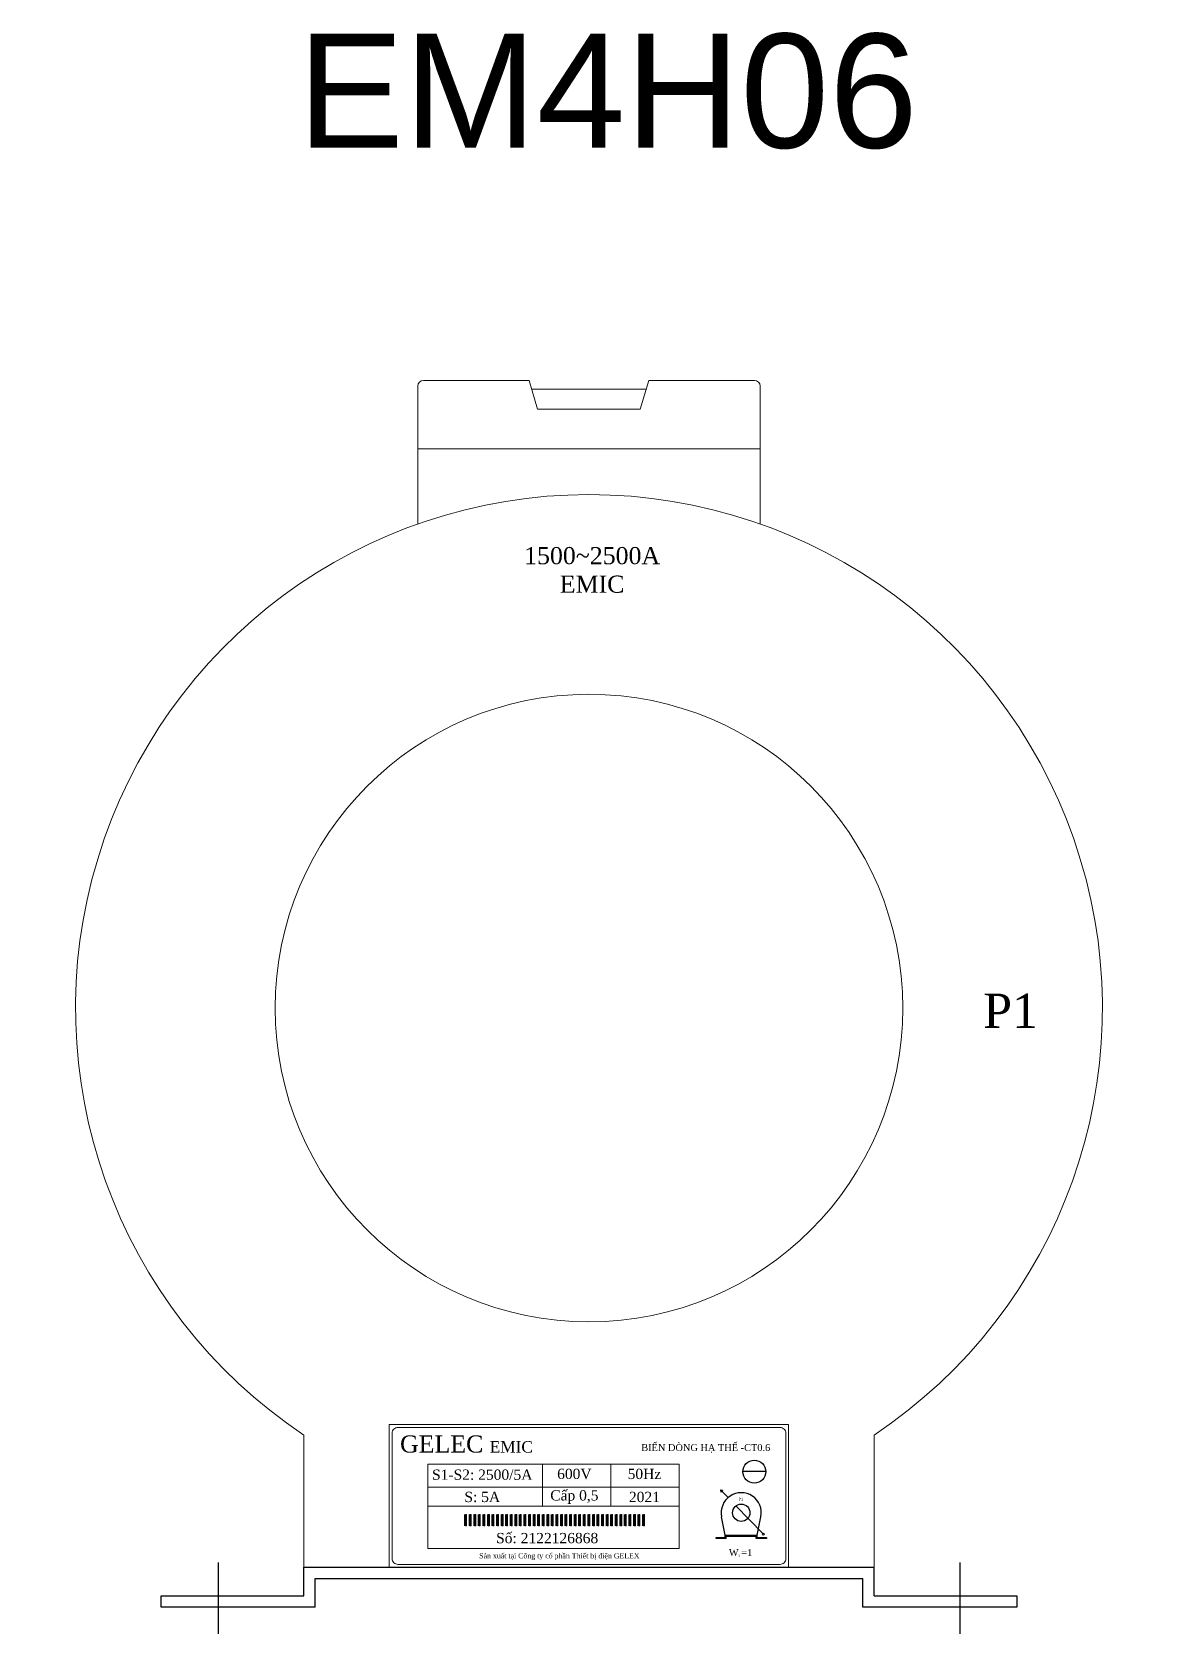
# Model space of a CAD drawing. Header units: millimetres. Extents: x 132 to 1466, y 138 to 426.
# Drawn here: x 926.3 to 1121.5, y 138.4 to 419.2 of the extents above; entities that cross this region are included whole.
import ezdxf

# ---------------------------------------------------------------- set-up
doc = ezdxf.new("R2010")
doc.units = ezdxf.units.MM
doc.styles.add('THIÊN1', font='times.ttf')

msp = doc.modelspace()

# ---------------------------------------------------------------- texts
at = {"color": 7, "insert": (1027.19, 408.78), "char_height": 20, "attachment_point": 5}
msp.add_mtext('{\\fArial|b0|i0|c0|p34;EM4H06}', dxfattribs=at)

# ---------------------------------------------------------------- blocks, each defined once
blk = doc.blocks.new('*U410')
at = {"lineweight": 9}
for p, q in [((-29, 20), (-10.5, 20)), ((-9, 15), (-10.5, 20)), ((9, 15), (10.5, 20)), ((10.5, 20), (29, 20)), ((-30, 19), (-30, 8)), ((-10.05, 18.5), (10.05, 18.5)), ((30, 19), (30, 8)), ((-9, 15), (9, 15)), ((-30, 8), (30, 8)), ((-21.81, -178.77), (-21.81, -180.77)), ((-21.81, -178.77), (-21.81, -180.77)), ((-21.64, -178.77), (-21.64, -180.77)), ((-21.62, -178.77), (-21.62, -180.77)), ((-21.59, -178.77), (-21.59, -180.77)), ((-21.56, -178.77), (-21.56, -180.77)), ((-21.53, -178.77), (-21.53, -180.77)), ((-21.5, -178.77), (-21.5, -180.77)), ((-21.48, -180.77), (-21.48, -178.77)), ((-21.01, -178.77), (-21.01, -180.77)), ((-21.01, -178.77), (-21.01, -180.77)), ((-20.84, -178.77), (-20.84, -180.77)), ((-20.82, -178.77), (-20.82, -180.77)), ((-20.79, -178.77), (-20.79, -180.77)), ((-20.76, -178.77), (-20.76, -180.77)), ((-20.73, -178.77), (-20.73, -180.77)), ((-20.7, -178.77), (-20.7, -180.77)), ((-20.68, -180.77), (-20.68, -178.77)), ((-20.21, -178.77), (-20.21, -180.77)), ((-20.21, -178.77), (-20.21, -180.77)), ((-20.04, -178.77), (-20.04, -180.77)), ((-20.02, -178.77), (-20.02, -180.77)), ((-19.99, -178.77), (-19.99, -180.77)), ((-19.96, -178.77), (-19.96, -180.77)), ((-19.93, -178.77), (-19.93, -180.77)), ((-19.9, -178.77), (-19.9, -180.77)), ((-19.88, -180.77), (-19.88, -178.77)), ((-19.41, -178.77), (-19.41, -180.77)), ((-19.41, -178.77), (-19.41, -180.77)), ((-19.24, -178.77), (-19.24, -180.77)), ((-19.22, -178.77), (-19.22, -180.77)), ((-19.19, -178.77), (-19.19, -180.77)), ((-19.16, -178.77), (-19.16, -180.77)), ((-19.13, -178.77), (-19.13, -180.77)), ((-19.1, -178.77), (-19.1, -180.77)), ((-19.08, -180.77), (-19.08, -178.77)), ((-18.61, -178.77), (-18.61, -180.77)), ((-18.61, -178.77), (-18.61, -180.77)), ((-18.44, -178.77), (-18.44, -180.77)), ((-18.42, -178.77), (-18.42, -180.77)), ((-18.39, -178.77), (-18.39, -180.77)), ((-18.36, -178.77), (-18.36, -180.77)), ((-18.33, -178.77), (-18.33, -180.77)), ((-18.3, -178.77), (-18.3, -180.77)), ((-18.28, -180.77), (-18.28, -178.77)), ((-17.81, -178.77), (-17.81, -180.77)), ((-17.81, -178.77), (-17.81, -180.77)), ((-17.64, -178.77), (-17.64, -180.77)), ((-17.62, -178.77), (-17.62, -180.77)), ((-17.59, -178.77), (-17.59, -180.77)), ((-17.56, -178.77), (-17.56, -180.77)), ((-17.53, -178.77), (-17.53, -180.77)), ((-17.5, -178.77), (-17.5, -180.77)), ((-17.48, -180.77), (-17.48, -178.77)), ((-17.01, -178.77), (-17.01, -180.77)), ((-17.01, -178.77), (-17.01, -180.77)), ((-16.84, -178.77), (-16.84, -180.77)), ((-16.82, -178.77), (-16.82, -180.77)), ((-16.79, -178.77), (-16.79, -180.77)), ((-16.76, -178.77), (-16.76, -180.77)), ((-16.73, -178.77), (-16.73, -180.77)), ((-16.7, -178.77), (-16.7, -180.77)), ((-16.68, -180.77), (-16.68, -178.77)), ((-16.21, -178.77), (-16.21, -180.77)), ((-16.21, -178.77), (-16.21, -180.77)), ((-16.04, -178.77), (-16.04, -180.77)), ((-16.02, -178.77), (-16.02, -180.77)), ((-15.99, -178.77), (-15.99, -180.77)), ((-15.96, -178.77), (-15.96, -180.77)), ((-15.93, -178.77), (-15.93, -180.77)), ((-15.9, -178.77), (-15.9, -180.77)), ((-15.88, -180.77), (-15.88, -178.77)), ((-15.41, -178.77), (-15.41, -180.77)), ((-15.41, -178.77), (-15.41, -180.77)), ((-15.24, -178.77), (-15.24, -180.77)), ((-15.22, -178.77), (-15.22, -180.77)), ((-15.19, -178.77), (-15.19, -180.77)), ((-15.16, -178.77), (-15.16, -180.77)), ((-15.13, -178.77), (-15.13, -180.77)), ((-15.1, -178.77), (-15.1, -180.77)), ((-15.08, -180.77), (-15.08, -178.77)), ((-14.61, -178.77), (-14.61, -180.77)), ((-14.61, -178.77), (-14.61, -180.77)), ((-14.44, -178.77), (-14.44, -180.77)), ((-14.42, -178.77), (-14.42, -180.77)), ((-14.39, -178.77), (-14.39, -180.77)), ((-14.36, -178.77), (-14.36, -180.77)), ((-14.33, -178.77), (-14.33, -180.77)), ((-14.3, -178.77), (-14.3, -180.77)), ((-14.28, -180.77), (-14.28, -178.77)), ((-13.81, -178.77), (-13.81, -180.77)), ((-13.81, -178.77), (-13.81, -180.77)), ((-13.64, -178.77), (-13.64, -180.77)), ((-13.62, -178.77), (-13.62, -180.77)), ((-13.59, -178.77), (-13.59, -180.77)), ((-13.56, -178.77), (-13.56, -180.77)), ((-13.53, -178.77), (-13.53, -180.77)), ((-13.5, -178.77), (-13.5, -180.77)), ((-13.48, -180.77), (-13.48, -178.77)), ((-13.01, -178.77), (-13.01, -180.77)), ((-13.01, -178.77), (-13.01, -180.77)), ((-12.84, -178.77), (-12.84, -180.77)), ((-12.82, -178.77), (-12.82, -180.77)), ((-12.79, -178.77), (-12.79, -180.77)), ((-12.76, -178.77), (-12.76, -180.77)), ((-12.73, -178.77), (-12.73, -180.77)), ((-12.7, -178.77), (-12.7, -180.77)), ((-12.68, -180.77), (-12.68, -178.77)), ((-12.21, -178.77), (-12.21, -180.77)), ((-12.21, -178.77), (-12.21, -180.77)), ((-12.04, -178.77), (-12.04, -180.77)), ((-12.02, -178.77), (-12.02, -180.77)), ((-11.99, -178.77), (-11.99, -180.77)), ((-11.96, -178.77), (-11.96, -180.77)), ((-11.93, -178.77), (-11.93, -180.77)), ((-11.9, -178.77), (-11.9, -180.77)), ((-11.88, -180.77), (-11.88, -178.77)), ((-11.41, -178.77), (-11.41, -180.77)), ((-11.41, -178.77), (-11.41, -180.77)), ((-11.24, -178.77), (-11.24, -180.77)), ((-11.22, -178.77), (-11.22, -180.77)), ((-11.19, -178.77), (-11.19, -180.77)), ((-11.16, -178.77), (-11.16, -180.77)), ((-11.13, -178.77), (-11.13, -180.77)), ((-11.1, -178.77), (-11.1, -180.77)), ((-11.08, -180.77), (-11.08, -178.77)), ((-10.61, -178.77), (-10.61, -180.77)), ((-10.61, -178.77), (-10.61, -180.77)), ((-10.44, -178.77), (-10.44, -180.77)), ((-10.42, -178.77), (-10.42, -180.77)), ((-10.39, -178.77), (-10.39, -180.77)), ((-10.36, -178.77), (-10.36, -180.77)), ((-10.33, -178.77), (-10.33, -180.77)), ((-10.3, -178.77), (-10.3, -180.77)), ((-10.28, -180.77), (-10.28, -178.77)), ((-9.81, -178.77), (-9.81, -180.77)), ((-9.81, -178.77), (-9.81, -180.77)), ((-9.64, -178.77), (-9.64, -180.77)), ((-9.62, -178.77), (-9.62, -180.77)), ((-9.59, -178.77), (-9.59, -180.77)), ((-9.56, -178.77), (-9.56, -180.77)), ((-9.53, -178.77), (-9.53, -180.77)), ((-9.5, -178.77), (-9.5, -180.77)), ((-9.48, -180.77), (-9.48, -178.77)), ((-9.01, -178.77), (-9.01, -180.77)), ((-9.01, -178.77), (-9.01, -180.77)), ((-8.84, -178.77), (-8.84, -180.77)), ((-8.82, -178.77), (-8.82, -180.77)), ((-8.79, -178.77), (-8.79, -180.77)), ((-8.76, -178.77), (-8.76, -180.77)), ((-8.73, -178.77), (-8.73, -180.77)), ((-8.7, -178.77), (-8.7, -180.77)), ((-8.68, -180.77), (-8.68, -178.77)), ((-8.21, -178.77), (-8.21, -180.77)), ((-8.21, -178.77), (-8.21, -180.77)), ((-8.04, -178.77), (-8.04, -180.77)), ((-8.02, -178.77), (-8.02, -180.77)), ((-7.99, -178.77), (-7.99, -180.77)), ((-7.96, -178.77), (-7.96, -180.77)), ((-7.93, -178.77), (-7.93, -180.77)), ((-7.9, -178.77), (-7.9, -180.77)), ((-7.88, -180.77), (-7.88, -178.77)), ((-7.41, -178.77), (-7.41, -180.77)), ((-7.41, -178.77), (-7.41, -180.77)), ((-7.24, -178.77), (-7.24, -180.77)), ((-7.22, -178.77), (-7.22, -180.77)), ((-7.19, -178.77), (-7.19, -180.77)), ((-7.16, -178.77), (-7.16, -180.77)), ((-7.13, -178.77), (-7.13, -180.77)), ((-7.1, -178.77), (-7.1, -180.77)), ((-7.08, -180.77), (-7.08, -178.77)), ((-6.61, -178.77), (-6.61, -180.77)), ((-6.61, -178.77), (-6.61, -180.77)), ((-6.44, -178.77), (-6.44, -180.77)), ((-6.42, -178.77), (-6.42, -180.77)), ((-6.39, -178.77), (-6.39, -180.77)), ((-6.36, -178.77), (-6.36, -180.77)), ((-6.33, -178.77), (-6.33, -180.77)), ((-6.3, -178.77), (-6.3, -180.77)), ((-6.28, -180.77), (-6.28, -178.77)), ((-5.81, -178.77), (-5.81, -180.77)), ((-5.81, -178.77), (-5.81, -180.77)), ((-5.64, -178.77), (-5.64, -180.77)), ((-5.62, -178.77), (-5.62, -180.77)), ((-5.59, -178.77), (-5.59, -180.77)), ((-5.56, -178.77), (-5.56, -180.77)), ((-5.53, -178.77), (-5.53, -180.77)), ((-5.5, -178.77), (-5.5, -180.77)), ((-5.48, -180.77), (-5.48, -178.77)), ((-5.01, -178.77), (-5.01, -180.77)), ((-5.01, -178.77), (-5.01, -180.77)), ((-4.84, -178.77), (-4.84, -180.77)), ((-4.82, -178.77), (-4.82, -180.77)), ((-4.79, -178.77), (-4.79, -180.77)), ((-4.76, -178.77), (-4.76, -180.77)), ((-4.73, -178.77), (-4.73, -180.77)), ((-4.7, -178.77), (-4.7, -180.77)), ((-4.68, -180.77), (-4.68, -178.77)), ((-4.21, -178.77), (-4.21, -180.77)), ((-4.21, -178.77), (-4.21, -180.77)), ((-4.04, -178.77), (-4.04, -180.77)), ((-4.02, -178.77), (-4.02, -180.77)), ((-3.99, -178.77), (-3.99, -180.77)), ((-3.96, -178.77), (-3.96, -180.77)), ((-3.93, -178.77), (-3.93, -180.77)), ((-3.9, -178.77), (-3.9, -180.77)), ((-3.88, -180.77), (-3.88, -178.77)), ((-3.41, -178.77), (-3.41, -180.77)), ((-3.41, -178.77), (-3.41, -180.77)), ((-3.24, -178.77), (-3.24, -180.77)), ((-3.22, -178.77), (-3.22, -180.77)), ((-3.19, -178.77), (-3.19, -180.77)), ((-3.16, -178.77), (-3.16, -180.77)), ((-3.13, -178.77), (-3.13, -180.77)), ((-3.1, -178.77), (-3.1, -180.77)), ((-3.08, -180.77), (-3.08, -178.77)), ((-2.61, -178.77), (-2.61, -180.77)), ((-2.61, -178.77), (-2.61, -180.77)), ((-2.44, -178.77), (-2.44, -180.77)), ((-2.42, -178.77), (-2.42, -180.77)), ((-2.39, -178.77), (-2.39, -180.77)), ((-2.36, -178.77), (-2.36, -180.77)), ((-2.33, -178.77), (-2.33, -180.77)), ((-2.3, -178.77), (-2.3, -180.77)), ((-2.28, -180.77), (-2.28, -178.77)), ((-1.81, -178.77), (-1.81, -180.77)), ((-1.81, -178.77), (-1.81, -180.77)), ((-1.64, -178.77), (-1.64, -180.77)), ((-1.62, -178.77), (-1.62, -180.77)), ((-1.59, -178.77), (-1.59, -180.77)), ((-1.56, -178.77), (-1.56, -180.77)), ((-1.53, -178.77), (-1.53, -180.77)), ((-1.5, -178.77), (-1.5, -180.77)), ((-1.48, -180.77), (-1.48, -178.77)), ((-1.01, -178.77), (-1.01, -180.77)), ((-1.01, -178.77), (-1.01, -180.77)), ((-0.84, -178.77), (-0.84, -180.77)), ((-0.82, -178.77), (-0.82, -180.77)), ((-0.79, -178.77), (-0.79, -180.77)), ((-0.76, -178.77), (-0.76, -180.77)), ((-0.73, -178.77), (-0.73, -180.77)), ((-0.7, -178.77), (-0.7, -180.77)), ((-0.68, -180.77), (-0.68, -178.77)), ((-0.21, -178.77), (-0.21, -180.77)), ((-0.21, -178.77), (-0.21, -180.77)), ((-0.04, -178.77), (-0.04, -180.77)), ((-0.02, -178.77), (-0.02, -180.77)), ((0.01, -178.77), (0.01, -180.77)), ((0.04, -178.77), (0.04, -180.77)), ((0.07, -178.77), (0.07, -180.77)), ((0.1, -178.77), (0.1, -180.77)), ((0.12, -180.77), (0.12, -178.77)), ((0.59, -178.77), (0.59, -180.77)), ((0.59, -178.77), (0.59, -180.77)), ((0.76, -178.77), (0.76, -180.77)), ((0.78, -178.77), (0.78, -180.77)), ((0.81, -178.77), (0.81, -180.77)), ((0.84, -178.77), (0.84, -180.77)), ((0.87, -178.77), (0.87, -180.77)), ((0.9, -178.77), (0.9, -180.77)), ((0.92, -180.77), (0.92, -178.77)), ((1.39, -178.77), (1.39, -180.77)), ((1.39, -178.77), (1.39, -180.77)), ((1.56, -178.77), (1.56, -180.77)), ((1.58, -178.77), (1.58, -180.77)), ((1.61, -178.77), (1.61, -180.77)), ((1.64, -178.77), (1.64, -180.77)), ((1.67, -178.77), (1.67, -180.77)), ((1.7, -178.77), (1.7, -180.77)), ((1.72, -180.77), (1.72, -178.77)), ((2.19, -178.77), (2.19, -180.77)), ((2.19, -178.77), (2.19, -180.77)), ((2.36, -178.77), (2.36, -180.77)), ((2.38, -178.77), (2.38, -180.77)), ((2.41, -178.77), (2.41, -180.77)), ((2.44, -178.77), (2.44, -180.77)), ((2.47, -178.77), (2.47, -180.77)), ((2.5, -178.77), (2.5, -180.77)), ((2.52, -180.77), (2.52, -178.77)), ((2.99, -178.77), (2.99, -180.77)), ((2.99, -178.77), (2.99, -180.77)), ((3.16, -178.77), (3.16, -180.77)), ((3.18, -178.77), (3.18, -180.77)), ((3.21, -178.77), (3.21, -180.77)), ((3.24, -178.77), (3.24, -180.77)), ((3.27, -178.77), (3.27, -180.77)), ((3.3, -178.77), (3.3, -180.77)), ((3.32, -180.77), (3.32, -178.77)), ((3.79, -178.77), (3.79, -180.77)), ((3.79, -178.77), (3.79, -180.77)), ((3.96, -178.77), (3.96, -180.77)), ((3.98, -178.77), (3.98, -180.77)), ((4.01, -178.77), (4.01, -180.77)), ((4.04, -178.77), (4.04, -180.77)), ((4.07, -178.77), (4.07, -180.77)), ((4.1, -178.77), (4.1, -180.77)), ((4.12, -180.77), (4.12, -178.77)), ((4.59, -178.77), (4.59, -180.77)), ((4.59, -178.77), (4.59, -180.77)), ((4.76, -178.77), (4.76, -180.77)), ((4.78, -178.77), (4.78, -180.77)), ((4.81, -178.77), (4.81, -180.77)), ((4.84, -178.77), (4.84, -180.77)), ((4.87, -178.77), (4.87, -180.77)), ((4.9, -178.77), (4.9, -180.77)), ((4.92, -180.77), (4.92, -178.77)), ((5.39, -178.77), (5.39, -180.77)), ((5.39, -178.77), (5.39, -180.77)), ((5.56, -178.77), (5.56, -180.77)), ((5.58, -178.77), (5.58, -180.77)), ((5.61, -178.77), (5.61, -180.77)), ((5.64, -178.77), (5.64, -180.77)), ((5.67, -178.77), (5.67, -180.77)), ((5.7, -178.77), (5.7, -180.77)), ((5.72, -180.77), (5.72, -178.77)), ((6.19, -178.77), (6.19, -180.77)), ((6.19, -178.77), (6.19, -180.77)), ((6.36, -178.77), (6.36, -180.77)), ((6.38, -178.77), (6.38, -180.77)), ((6.41, -178.77), (6.41, -180.77)), ((6.44, -178.77), (6.44, -180.77)), ((6.47, -178.77), (6.47, -180.77)), ((6.5, -178.77), (6.5, -180.77)), ((6.52, -180.77), (6.52, -178.77)), ((6.99, -178.77), (6.99, -180.77)), ((6.99, -178.77), (6.99, -180.77)), ((7.16, -178.77), (7.16, -180.77)), ((7.18, -178.77), (7.18, -180.77)), ((7.21, -178.77), (7.21, -180.77)), ((7.24, -178.77), (7.24, -180.77)), ((7.27, -178.77), (7.27, -180.77)), ((7.3, -178.77), (7.3, -180.77)), ((7.32, -180.77), (7.32, -178.77)), ((7.79, -178.77), (7.79, -180.77)), ((7.79, -178.77), (7.79, -180.77)), ((7.96, -178.77), (7.96, -180.77)), ((7.98, -178.77), (7.98, -180.77)), ((8.01, -178.77), (8.01, -180.77)), ((8.04, -178.77), (8.04, -180.77)), ((8.07, -178.77), (8.07, -180.77)), ((8.1, -178.77), (8.1, -180.77)), ((8.12, -180.77), (8.12, -178.77)), ((8.59, -178.77), (8.59, -180.77)), ((8.59, -178.77), (8.59, -180.77)), ((8.76, -178.77), (8.76, -180.77)), ((8.78, -178.77), (8.78, -180.77)), ((8.81, -178.77), (8.81, -180.77)), ((8.84, -178.77), (8.84, -180.77)), ((8.87, -178.77), (8.87, -180.77)), ((8.9, -178.77), (8.9, -180.77)), ((8.92, -180.77), (8.92, -178.77)), ((9.39, -178.77), (9.39, -180.77)), ((9.39, -178.77), (9.39, -180.77)), ((9.56, -178.77), (9.56, -180.77)), ((9.58, -178.77), (9.58, -180.77)), ((9.61, -178.77), (9.61, -180.77)), ((9.64, -178.77), (9.64, -180.77)), ((9.67, -178.77), (9.67, -180.77)), ((9.7, -178.77), (9.7, -180.77)), ((9.72, -180.77), (9.72, -178.77))]:
    blk.add_line(p, q, dxfattribs=at)
at = {"color": 1, "lineweight": 9}
for p, q in [((-30, -5.15), (-30, 8)), ((30, 8), (30, -5.15)), ((-50, -188), (-50, -164.83)), ((50, -188), (50, -164.83))]:
    blk.add_line(p, q, dxfattribs=at)
at = {"color": 251, "lineweight": 9}
for p, q in [((-8.13, -169.92), (-8.13, -177.32)), ((3.85, -169.92), (3.85, -177.32)), ((-28.24, -173.96), (15.83, -173.96)), ((-28.24, -177.32), (15.83, -177.32))]:
    blk.add_line(p, q, dxfattribs=at)
for p, q in [((30.99, -171.25), (26.99, -171.25)), ((23.05, -174.44), (23.43, -174.49)), ((23.05, -174.44), (23.1, -174.82)), ((23.1, -174.82), (23.28, -174.67)), ((23.43, -174.49), (23.28, -174.67)), ((23.28, -174.67), (24.38, -175.81)), ((23.89, -182.38), (23.24, -179.16)), ((25.77, -177.25), (30.45, -182.09)), ((29.49, -182.38), (30.14, -179.16)), ((23.89, -182.78), (23.89, -182.38)), ((23.89, -182.38), (29.49, -182.38)), ((29.49, -182.78), (29.49, -182.38)), ((24.05, -182.94), (24.05, -182.54)), ((24.05, -182.54), (29.33, -182.54)), ((29.33, -182.94), (29.33, -182.54))]:
    blk.add_line(p, q)
at = {"color": 54}
for p, q in [((-65, -187.16), (-65, -199.7)), ((-50, -193), (-50, -188)), ((-50, -188), (50, -188)), ((-35, -188), (35, -188)), ((-35, -188), (35, -188)), ((50, -193), (50, -188)), ((65, -187.16), (65, -199.7)), ((-48, -195), (-48, -190)), ((-48, -190), (48, -190)), ((48, -195), (48, -190))]:
    blk.add_line(p, q, dxfattribs=at)
at = {"color": 251, "lineweight": 9}
for points in [[(-35, -188), (35, -188), (35, -163), (-35, -163)], [(-28.24, -184.72), (15.83, -184.72), (15.83, -169.92), (-28.24, -169.92)]]:
    blk.add_lwpolyline(points, close=True, dxfattribs=at)
blk.add_lwpolyline([(-33.5, -187.5), (33.5, -187.5, 0.414214), (34.5, -186.5), (34.5, -164.5, 0.414214), (33.5, -163.5), (-33.5, -163.5, 0.414214), (-34.5, -164.5), (-34.5, -186.5, 0.414214)], format="xyb", close=True, dxfattribs=at)
at = {"lineweight": 9}
for points in [[(-21.66, -180.77), (-21.46, -180.77), (-21.46, -178.77), (-21.66, -178.77)], [(-20.86, -180.77), (-20.66, -180.77), (-20.66, -178.77), (-20.86, -178.77)], [(-20.06, -180.77), (-19.86, -180.77), (-19.86, -178.77), (-20.06, -178.77)], [(-19.26, -180.77), (-19.06, -180.77), (-19.06, -178.77), (-19.26, -178.77)], [(-18.46, -180.77), (-18.26, -180.77), (-18.26, -178.77), (-18.46, -178.77)], [(-17.66, -180.77), (-17.46, -180.77), (-17.46, -178.77), (-17.66, -178.77)], [(-16.86, -180.77), (-16.66, -180.77), (-16.66, -178.77), (-16.86, -178.77)], [(-16.06, -180.77), (-15.86, -180.77), (-15.86, -178.77), (-16.06, -178.77)], [(-15.26, -180.77), (-15.06, -180.77), (-15.06, -178.77), (-15.26, -178.77)], [(-14.46, -180.77), (-14.26, -180.77), (-14.26, -178.77), (-14.46, -178.77)], [(-13.66, -180.77), (-13.46, -180.77), (-13.46, -178.77), (-13.66, -178.77)], [(-12.86, -180.77), (-12.66, -180.77), (-12.66, -178.77), (-12.86, -178.77)], [(-12.06, -180.77), (-11.86, -180.77), (-11.86, -178.77), (-12.06, -178.77)], [(-11.26, -180.77), (-11.06, -180.77), (-11.06, -178.77), (-11.26, -178.77)], [(-10.46, -180.77), (-10.26, -180.77), (-10.26, -178.77), (-10.46, -178.77)], [(-9.66, -180.77), (-9.46, -180.77), (-9.46, -178.77), (-9.66, -178.77)], [(-8.86, -180.77), (-8.66, -180.77), (-8.66, -178.77), (-8.86, -178.77)], [(-8.06, -180.77), (-7.86, -180.77), (-7.86, -178.77), (-8.06, -178.77)], [(-7.26, -180.77), (-7.06, -180.77), (-7.06, -178.77), (-7.26, -178.77)], [(-6.46, -180.77), (-6.26, -180.77), (-6.26, -178.77), (-6.46, -178.77)], [(-5.66, -180.77), (-5.46, -180.77), (-5.46, -178.77), (-5.66, -178.77)], [(-4.86, -180.77), (-4.66, -180.77), (-4.66, -178.77), (-4.86, -178.77)], [(-4.06, -180.77), (-3.86, -180.77), (-3.86, -178.77), (-4.06, -178.77)], [(-3.26, -180.77), (-3.06, -180.77), (-3.06, -178.77), (-3.26, -178.77)], [(-2.46, -180.77), (-2.26, -180.77), (-2.26, -178.77), (-2.46, -178.77)], [(-1.66, -180.77), (-1.46, -180.77), (-1.46, -178.77), (-1.66, -178.77)], [(-0.86, -180.77), (-0.66, -180.77), (-0.66, -178.77), (-0.86, -178.77)], [(-0.06, -180.77), (0.14, -180.77), (0.14, -178.77), (-0.06, -178.77)], [(0.74, -180.77), (0.94, -180.77), (0.94, -178.77), (0.74, -178.77)], [(1.54, -180.77), (1.74, -180.77), (1.74, -178.77), (1.54, -178.77)], [(2.34, -180.77), (2.54, -180.77), (2.54, -178.77), (2.34, -178.77)], [(3.14, -180.77), (3.34, -180.77), (3.34, -178.77), (3.14, -178.77)], [(3.94, -180.77), (4.14, -180.77), (4.14, -178.77), (3.94, -178.77)], [(4.74, -180.77), (4.94, -180.77), (4.94, -178.77), (4.74, -178.77)], [(5.54, -180.77), (5.74, -180.77), (5.74, -178.77), (5.54, -178.77)], [(6.34, -180.77), (6.54, -180.77), (6.54, -178.77), (6.34, -178.77)], [(7.14, -180.77), (7.34, -180.77), (7.34, -178.77), (7.14, -178.77)], [(7.94, -180.77), (8.14, -180.77), (8.14, -178.77), (7.94, -178.77)], [(8.74, -180.77), (8.94, -180.77), (8.94, -178.77), (8.74, -178.77)], [(9.54, -180.77), (9.74, -180.77), (9.74, -178.77), (9.54, -178.77)]]:
    blk.add_lwpolyline(points, close=True, dxfattribs=at)
for points in [[(24.05, -182.94), (22.29, -182.94), (22.29, -182.78), (23.89, -182.78)], [(29.49, -182.78), (31.09, -182.78), (31.09, -182.94), (29.33, -182.94)]]:
    blk.add_lwpolyline(points)
at = {"color": 54}
for points in [[(-48, -195), (-75, -195), (-75, -193), (-50, -193)], [(50, -193), (75, -193), (75, -195), (48, -195)]]:
    blk.add_lwpolyline(points, dxfattribs=at)
at = {"color": 1, "lineweight": 9}
blk.add_circle((0, -90), 55, dxfattribs=at)
for centre, radius in [((28.99, -171.25), 2), ((26.69, -178.46), 1.52), ((30.56, -182.2), 0.16)]:
    blk.add_circle(centre, radius)
at = {"lineweight": 9}
for centre, start, end in [((-29, 19), 90, 180), ((29, 19), 0, 90)]:
    blk.add_arc(centre, 1, start, end, dxfattribs=at)
at = {"color": 1, "lineweight": 9}
blk.add_arc((0, -90), 90, 303.749, 236.251, dxfattribs=at)
blk.add_arc((26.69, -178.46), 3.52, 348.5926, 191.4074)
at = {"color": 1, "attachment_point": 5, "style": 'THIÊN1'}
for s, insert, char_height, width in [('1500~2500A\\PEMIC', (0.55, -13.22), 3, 120.4355), ('P1', (73.91, -90.47), 6, 240.871)]:
    blk.add_mtext(s, dxfattribs=dict(at, insert=insert, char_height=char_height, width=width))
at = {"attachment_point": 5, "style": 'THIÊN1'}
for s, insert, char_height, width in [('GELEC {\\H0.6667x;EMIC}', (-21.48, -166.43), 3, 120.4355), ('BIẾN DÒNG HẠ THẾ -CT0.6', (20.47, -167.18), 1.2, 72.2613), ('S1-S2: 2500/5A', (-18.71, -171.8), 1.8, 72.2613), ('600V', (-2.56, -171.66), 1.8, 72.2613), ('50Hz', (9.72, -171.66), 1.8, 72.2613), ('S: 5A', (-18.71, -175.7), 1.8, 72.2613), ('Cấp 0,5', (-2.56, -175.7), 1.8, 72.2613), ('2021', (9.72, -175.7), 1.8, 72.2613), ('P1', (26.64, -176.07), 0.48, 19.2697), ('Số: 2122126868', (-7.33, -182.91), 1.8, 72.2613), ('\\pi-3.6,l3.6,t3.6;W =1', (26.57, -185.45), 1.2, 72.2613), ('Sản xuất tại Công ty cổ phần Thiết bị điện GELEX', (-5.19, -186.15), 0.9, 54.196), ('1', (26.31, -185.96), 0.36, 21.6784)]:
    blk.add_mtext(s, dxfattribs=dict(at, insert=insert, char_height=char_height, width=width))

# ---------------------------------------------------------------- block references
msp.add_blockref('*U410', (1023.91, 338.14))

msp.set_redraw_order([(e.dxf.handle, doc.entitydb.next_handle()) for e in msp.query("TEXT MTEXT ATTDEF DIMENSION ARC_DIMENSION")])  # texts and dimensions are drawn at this point

doc.saveas('drawing.dxf')
